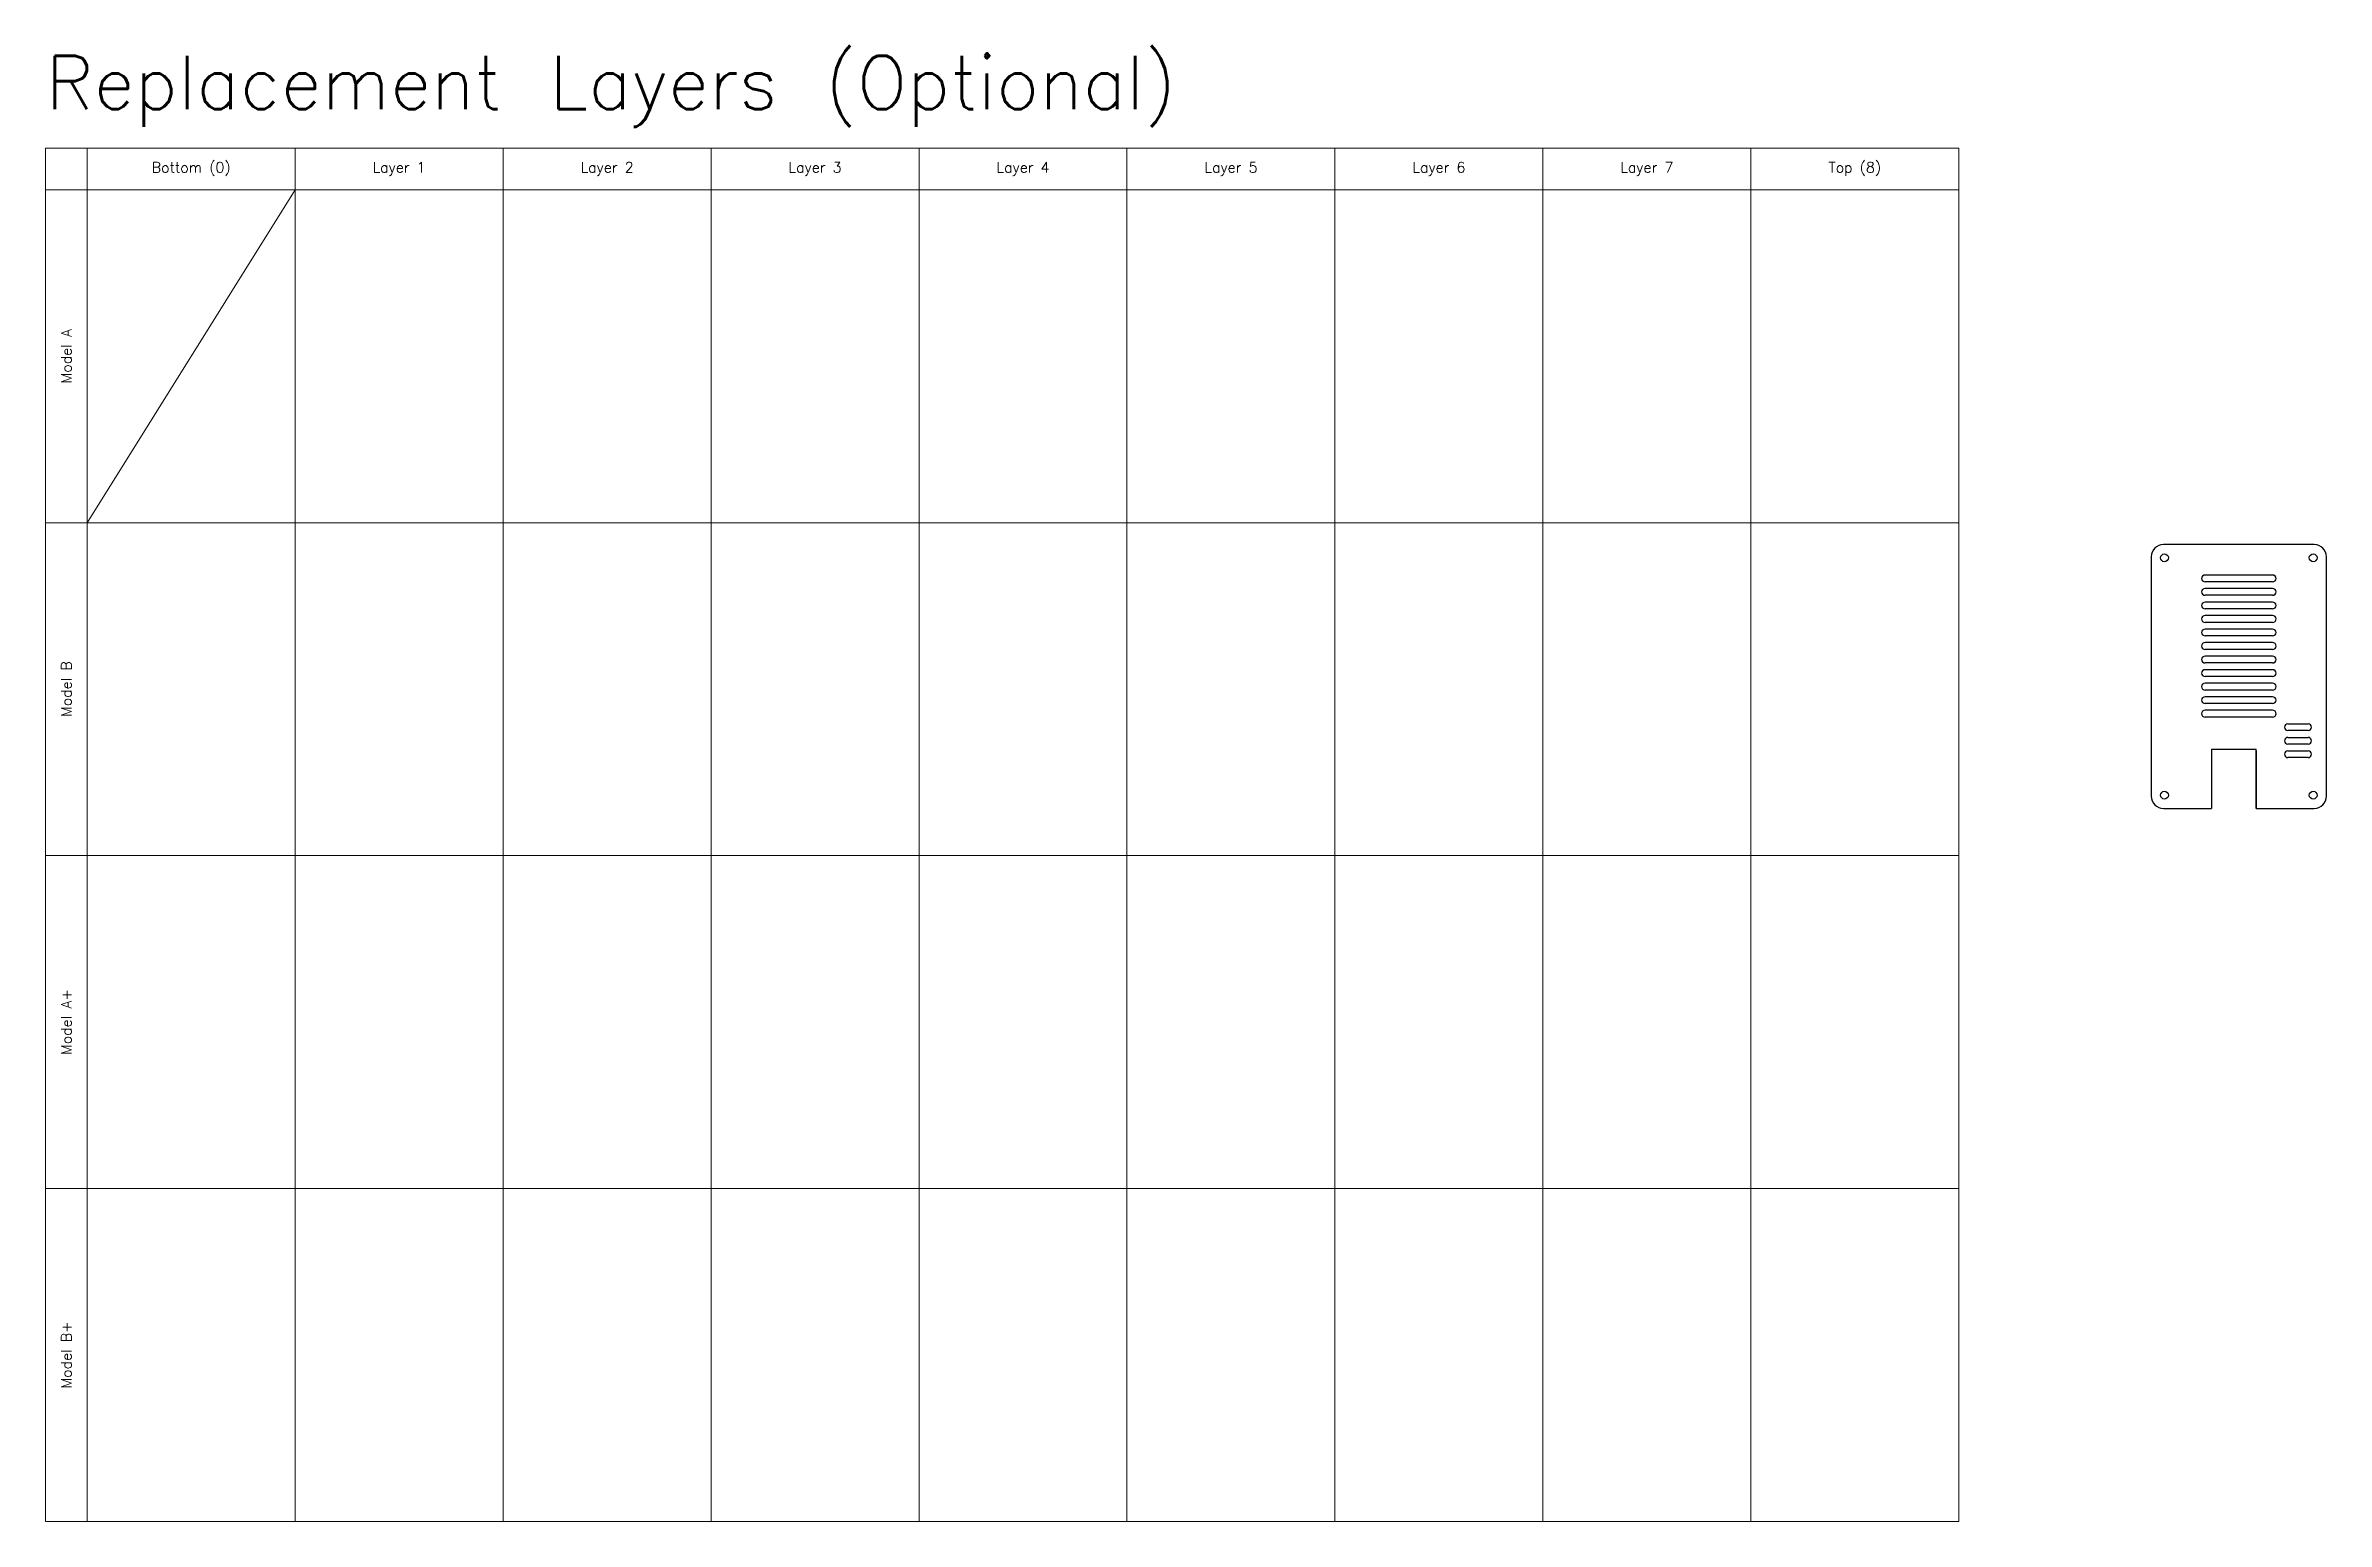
# Model space of a CAD drawing. Header units: millimetres. Extents: x -1309 to 1857, y -1546 to 39.
# Drawn here: x 1000 to 1857, y -516 to 39 of the extents above; entities that cross this region are included whole.
import ezdxf

# ---------------------------------------------------------------- set-up
doc = ezdxf.new("R2010")
doc.units = ezdxf.units.MM
doc.header["$LTSCALE"] = 0.5
doc.layers.get('0').update_dxf_attribs({"lineweight": 18})
doc.layers.add('DRAWING', color=7, linetype='Continuous')
doc.styles.add('Annotative', font='romans.shx')
doc.styles.add('Symbol-Abbreviation', font='txt.shx', dxfattribs={"height": 100})

msp = doc.modelspace()

# ---------------------------------------------------------------- texts
for s, width, insert, char_height, attachment_point, style in [('Replacement Layers (Optional)', 4260.7119, (1000, 34.72), 20, 1, 'Symbol-Abbreviation'), ('Bottom (0)', 5000, (1054.69, -7.81), 3.906, 5, 'Annotative'), ('Layer 1', 5000, (1132.81, -7.81), 3.906, 5, 'Annotative'), ('Layer 2', 5000, (1210.94, -7.81), 3.906, 5, 'Annotative'), ('Layer 3', 5000, (1289.06, -7.81), 3.906, 5, 'Annotative'), ('Layer 4', 5000, (1367.19, -7.81), 3.906, 5, 'Annotative'), ('Layer 5', 5000, (1445.31, -7.81), 3.906, 5, 'Annotative'), ('Layer 6', 5000, (1523.44, -7.81), 3.906, 5, 'Annotative'), ('Layer 7', 5000, (1601.56, -7.81), 3.906, 5, 'Annotative'), ('Top (8)', 5000, (1679.69, -7.81), 3.906, 5, 'Annotative')]:
    msp.add_mtext_dynamic_manual_height_columns(s, width=width, gutter_width=1250, heights=[0], dxfattribs=dict(insert=insert, char_height=char_height, attachment_point=attachment_point, style=style))
at = {"char_height": 3.906, "attachment_point": 5, "rotation": 90, "style": 'Annotative'}
for s, insert in [('Model A', (1007.81, -78.12)), ('Model B', (1007.81, -203.12)), ('Model A+', (1007.81, -328.12)), ('Model B+', (1007.81, -453.12))]:
    msp.add_mtext_dynamic_manual_height_columns(s, width=4500, gutter_width=1250, heights=[0], dxfattribs=dict(at, insert=insert))

# ---------------------------------------------------------------- linework, layer by layer
for p, q in [((1000, 0), (1718.75, 0)), ((1000, 0), (1000, -515.62)), ((1015.62, 0), (1015.62, -515.62)), ((1093.75, 0), (1093.75, -515.62)), ((1171.88, 0), (1171.88, -515.62)), ((1250, 0), (1250, -515.62)), ((1328.12, 0), (1328.12, -515.62)), ((1406.25, 0), (1406.25, -515.62)), ((1484.38, 0), (1484.38, -515.62)), ((1562.5, 0), (1562.5, -515.62)), ((1640.62, 0), (1640.62, -515.62)), ((1718.75, 0), (1718.75, -515.62)), ((1000, -15.62), (1718.75, -15.62)), ((1093.75, -15.62), (1015.62, -140.62)), ((1000, -140.62), (1718.75, -140.62)), ((1000, -265.62), (1718.75, -265.62)), ((1000, -390.62), (1718.75, -390.62)), ((1000, -515.62), (1718.75, -515.62))]:
    msp.add_line(p, q)
at = {"layer": 'DRAWING'}
for p, q in [((1791.05, -153.41), (1791.05, -243.32)), ((1852.27, -148.83), (1795.62, -148.83)), ((1856.84, -243.32), (1856.84, -153.41)), ((1836.65, -160.26), (1811.25, -160.26)), ((1836.65, -162.8), (1811.25, -162.8)), ((1836.65, -165.34), (1811.25, -165.34)), ((1836.65, -167.88), (1811.25, -167.88)), ((1836.65, -170.42), (1811.25, -170.42)), ((1836.65, -172.96), (1811.25, -172.96)), ((1836.65, -175.5), (1811.25, -175.5)), ((1836.65, -178.04), (1811.25, -178.04)), ((1836.65, -180.58), (1811.25, -180.58)), ((1836.65, -183.12), (1811.25, -183.12)), ((1836.65, -185.66), (1811.25, -185.66)), ((1836.65, -188.2), (1811.25, -188.2)), ((1836.65, -190.74), (1811.25, -190.74)), ((1836.65, -193.28), (1811.25, -193.28)), ((1836.65, -195.82), (1811.25, -195.82)), ((1836.65, -198.36), (1811.25, -198.36)), ((1836.65, -200.9), (1811.25, -200.9)), ((1836.65, -203.44), (1811.25, -203.44)), ((1836.65, -205.98), (1811.25, -205.98)), ((1836.65, -208.52), (1811.25, -208.52)), ((1836.65, -211.06), (1811.25, -211.06)), ((1836.65, -213.6), (1811.25, -213.6)), ((1842.36, -216.14), (1849.98, -216.14)), ((1849.98, -218.68), (1842.36, -218.68)), ((1842.36, -221.22), (1849.98, -221.22)), ((1813.66, -225.67), (1813.66, -247.89)), ((1813.66, -225.67), (1830.42, -225.67)), ((1830.42, -247.89), (1830.42, -225.67)), ((1830.42, -226.3), (1830.42, -247.89)), ((1849.98, -223.76), (1842.36, -223.76)), ((1842.36, -226.3), (1849.98, -226.3)), ((1849.98, -228.84), (1842.36, -228.84)), ((1795.62, -247.89), (1813.66, -247.89)), ((1830.42, -247.89), (1852.27, -247.89))]:
    msp.add_line(p, q, dxfattribs=at)
for centre in [(1796.01, -153.79), (1851.89, -153.79), (1796.01, -242.94), (1851.89, -242.94)]:
    msp.add_circle(centre, 1.46, dxfattribs=at)
for centre, radius, start, end in [((1795.62, -153.41), 4.57, 90, 180), ((1852.27, -153.41), 4.57, 0, 90), ((1811.25, -161.53), 1.27, 90, 270), ((1836.65, -161.53), 1.27, 270, 90), ((1811.25, -166.61), 1.27, 90, 270), ((1811.25, -171.69), 1.27, 90, 270), ((1836.65, -166.61), 1.27, 270, 90), ((1836.65, -171.69), 1.27, 270, 90), ((1811.25, -176.77), 1.27, 90, 270), ((1836.65, -176.77), 1.27, 270, 90), ((1811.25, -181.85), 1.27, 90, 270), ((1811.25, -186.93), 1.27, 90, 270), ((1836.65, -181.85), 1.27, 270, 90), ((1836.65, -186.93), 1.27, 270, 90), ((1811.25, -192.01), 1.27, 90, 270), ((1811.25, -197.09), 1.27, 90, 270), ((1836.65, -192.01), 1.27, 270, 90), ((1836.65, -197.09), 1.27, 270, 90), ((1811.25, -202.17), 1.27, 90, 270), ((1836.65, -202.17), 1.27, 270, 90), ((1811.25, -207.25), 1.27, 90, 270), ((1811.25, -212.33), 1.27, 90, 270), ((1836.65, -207.25), 1.27, 270, 90), ((1836.65, -212.33), 1.27, 270, 90), ((1842.36, -217.41), 1.27, 90, 270), ((1842.36, -222.49), 1.27, 90, 270), ((1849.98, -217.41), 1.27, 270, 90), ((1849.98, -222.49), 1.27, 270, 90), ((1842.36, -227.57), 1.27, 90, 270), ((1849.98, -227.57), 1.27, 270, 90), ((1795.62, -243.32), 4.57, 180, 270), ((1852.27, -243.32), 4.57, 270, 0)]:
    msp.add_arc(centre, radius, start, end, dxfattribs=at)

msp.set_redraw_order([(e.dxf.handle, doc.entitydb.next_handle()) for e in msp.query("TEXT MTEXT ATTDEF DIMENSION ARC_DIMENSION")])  # texts and dimensions are drawn at this point

doc.saveas('drawing.dxf')
